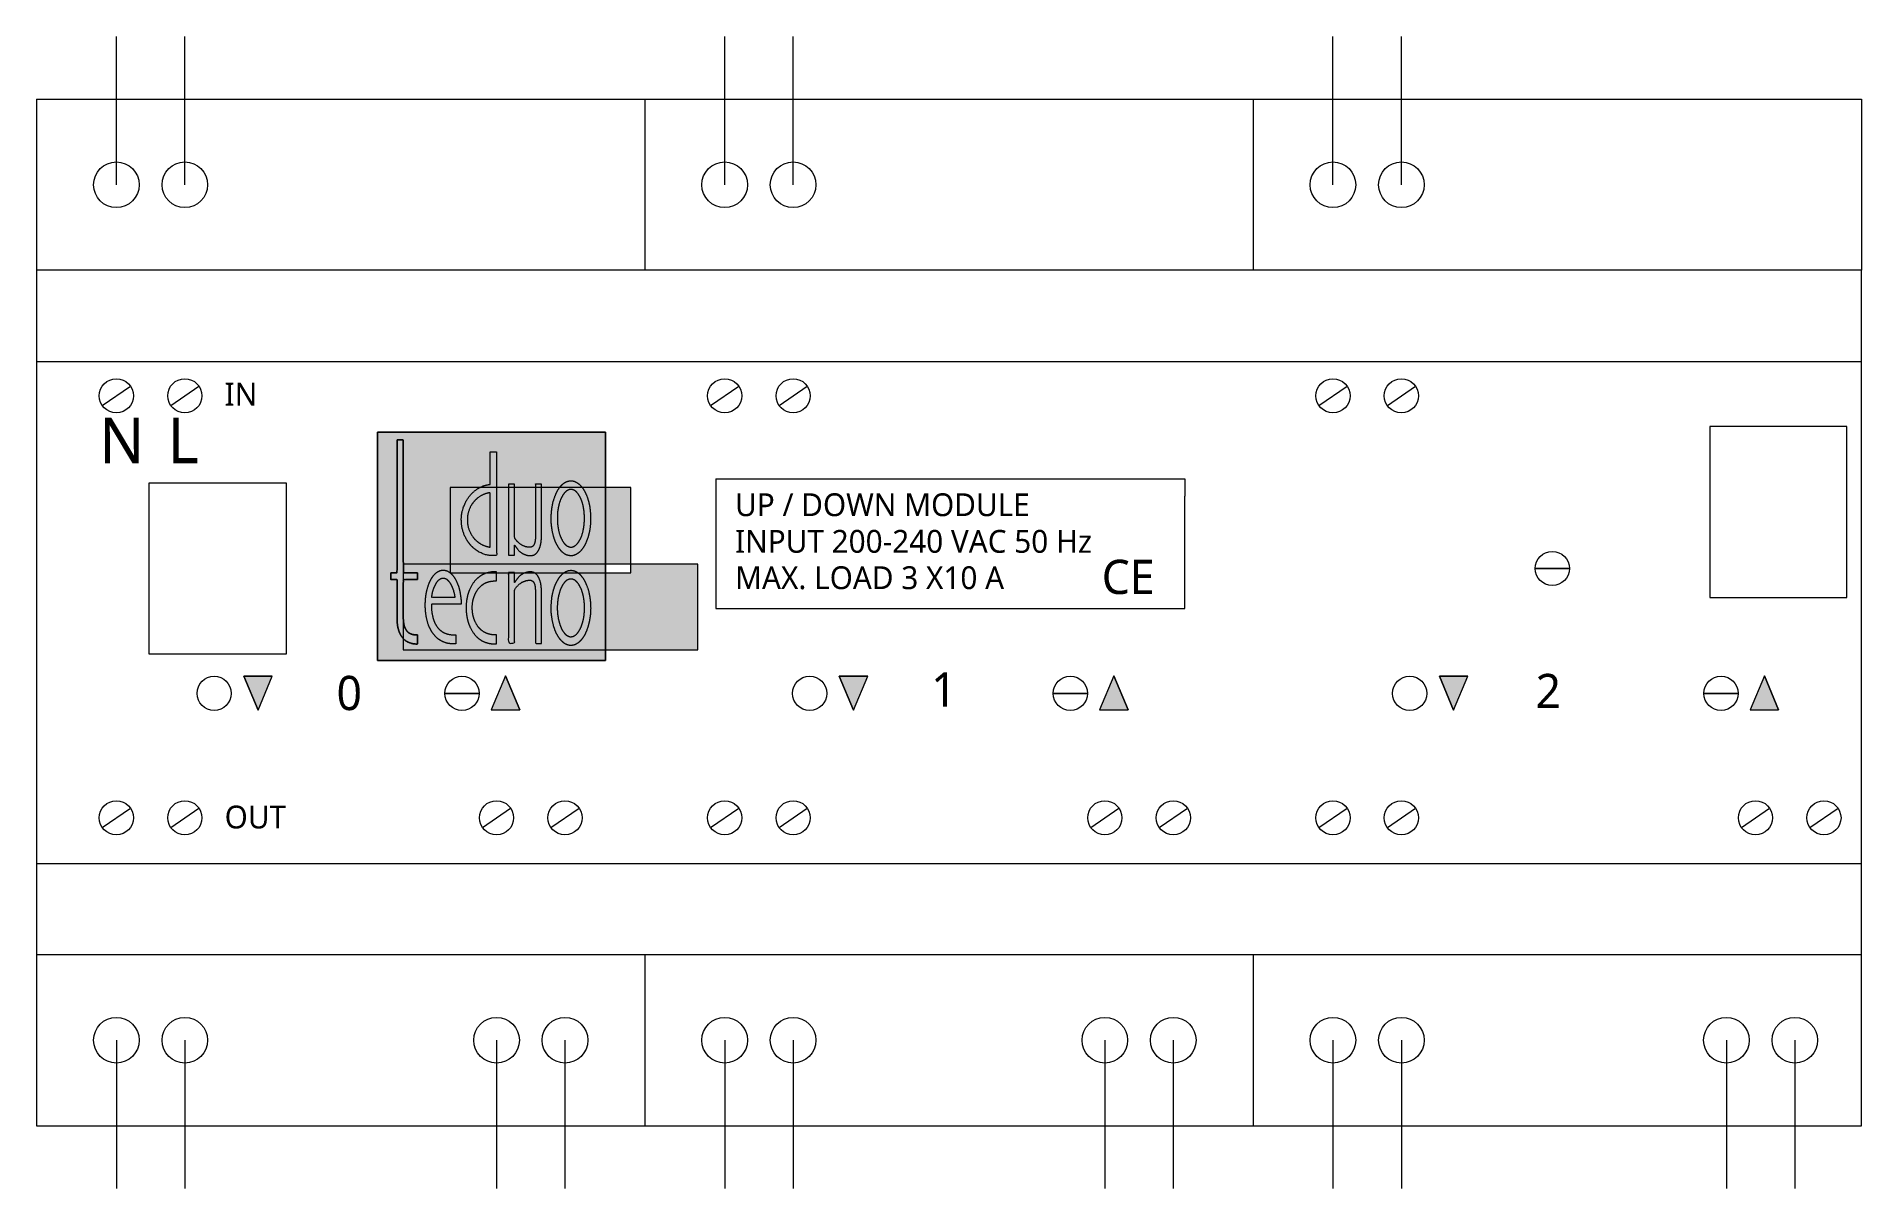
# Model space of a CAD drawing. Header units: millimetres. Extents: x 22 to 182, y -63 to 38.
import ezdxf

# ---------------------------------------------------------------- set-up
doc = ezdxf.new("R2010")
doc.units = ezdxf.units.MM
doc.header["$LTSCALE"] = 20
doc.layers.add('Ontwerplaag-1', color=7, linetype='Continuous')
doc.styles.add('@Malgun Gothic', font='malgun.ttf')

msp = doc.modelspace()

# ---------------------------------------------------------------- texts
at = {"layer": 'Ontwerplaag-1', "color": 7, "transparency": 33554687, "attachment_point": 7, "style": '@Malgun Gothic'}
for s, insert, char_height, line_spacing_factor in [('IN', (38.34, 5.64), 2, 1.004011), ('N', (27.35, 0.59), 4, 0.502009), ('L', (33.35, 0.59), 4, 0.502009), ('UP / DOWN MODULE', (83.09, -4.08), 2, 1.004011), ('INPUT 200-240 VAC 50 Hz', (83.09, -7.29), 2, 1.004011), ('CE', (115.23, -10.92), 3, 0.669344), ('MAX. LOAD 3 X10 A', (83.09, -10.49), 2, 1.004011), ('0', (48.15, -21.1), 3, 0.669344), ('1', (100.28, -20.75), 3, 0.669344), ('2', (153.27, -20.88), 3, 0.669344), ('OUT', (38.34, -31.46), 2, 1.004011)]:
    msp.add_mtext(s, dxfattribs=dict(at, insert=insert, char_height=char_height, line_spacing_factor=line_spacing_factor))

# ---------------------------------------------------------------- hatches: boundary and pattern name
at = {"layer": 'Ontwerplaag-1', "linetype": 'Continuous', "lineweight": 5, "transparency": 33554687}
h = msp.add_hatch(color=256, dxfattribs=at)
h.set_gradient(color1=(255, 0, 0), color2=(255, 0, 0))
h.paths.add_polyline_path([(71.73, -15.76), (53.99, -15.76), (53.99, -8.26), (58.11, -8.26), (58.11, -9.03), (71.73, -9.03), (71.73, -15.76), (79.82, -15.76), (79.82, -8.26), (73.94, -8.26), (73.94, -1.53), (71.73, -1.53), (71.73, 3.3), (51.73, 3.3), (51.73, -16.7), (71.73, -16.7)])
h.paths.add_polyline_path([(71.73, -9.03), (71.73, -8.26), (58.11, -8.26), (58.11, -1.53), (71.73, -1.53), (71.73, -8.26), (73.94, -8.26), (73.94, -9.03)])
at = {"layer": 'Ontwerplaag-1', "linetype": 'Continuous', "lineweight": 0, "true_color": 0xcccccb, "transparency": 33554687}
for points in [[(54, 2.62), (54, 2.26), (54, 0.9), (54, -0.47), (54, -1.83), (54, -3.2), (54, -4.56), (54, -5.93), (54.01, -7.29), (54.01, -8.66), (54.01, -9.02), (54.05, -9.02), (54.19, -9.02), (54.34, -9.02), (54.48, -9.02), (54.63, -9.02), (54.78, -9.02), (54.93, -9.02), (55.07, -9.02), (55.22, -9.02), (55.26, -9.02), (55.26, -9.62), (55.22, -9.62), (55.07, -9.62), (54.93, -9.62), (54.78, -9.62), (54.63, -9.62), (54.48, -9.62), (54.34, -9.62), (54.19, -9.62), (54.05, -9.62), (54.01, -9.62), (54.01, -9.72), (54.01, -10.12), (54, -10.51), (54, -10.91), (54, -11.3), (54, -11.7), (54, -12.09), (54, -12.49), (54, -12.88), (54, -12.99), (54, -13.02), (54.01, -13.15), (54.02, -13.28), (54.03, -13.41), (54.06, -13.53), (54.09, -13.66), (54.14, -13.78), (54.19, -13.9), (54.24, -14.01), (54.26, -14.04), (54.28, -14.06), (54.32, -14.12), (54.38, -14.18), (54.43, -14.23), (54.49, -14.28), (54.56, -14.32), (54.63, -14.36), (54.7, -14.39), (54.77, -14.41), (54.79, -14.42), (54.81, -14.42), (54.86, -14.43), (54.91, -14.44), (54.96, -14.45), (55.02, -14.45), (55.07, -14.46), (55.12, -14.46), (55.18, -14.46), (55.23, -14.45), (55.25, -14.45), (55.25, -14.48), (55.25, -14.57), (55.25, -14.67), (55.24, -14.76), (55.24, -14.86), (55.24, -14.95), (55.24, -15.05), (55.24, -15.14), (55.24, -15.24), (55.24, -15.27), (55.21, -15.27), (55.06, -15.26), (54.92, -15.24), (54.78, -15.22), (54.65, -15.18), (54.52, -15.13), (54.4, -15.08), (54.28, -15.01), (54.16, -14.93), (54.13, -14.91), (54.1, -14.89), (54.01, -14.79), (53.92, -14.69), (53.85, -14.59), (53.78, -14.48), (53.72, -14.36), (53.66, -14.24), (53.62, -14.12), (53.58, -14), (53.57, -13.96), (53.56, -13.93), (53.53, -13.79), (53.51, -13.66), (53.49, -13.52), (53.48, -13.38), (53.47, -13.24), (53.46, -13.11), (53.46, -12.97), (53.46, -12.83), (53.46, -12.79), (53.46, -12.7), (53.46, -12.32), (53.46, -11.95), (53.46, -11.58), (53.46, -11.21), (53.46, -10.83), (53.46, -10.46), (53.46, -10.09), (53.46, -9.72), (53.46, -9.62), (52.92, -9.62), (52.92, -9.02), (52.94, -9.02), (53, -9.02), (53.07, -9.02), (53.13, -9.02), (53.19, -9.02), (53.26, -9.02), (53.32, -9.02), (53.38, -9.02), (53.45, -9.02), (53.46, -9.02), (53.46, -8.71), (53.46, -7.54), (53.46, -6.38), (53.46, -5.21), (53.46, -4.04), (53.46, -2.88), (53.46, -1.71), (53.46, -0.54), (53.46, 0.62), (53.46, 0.93), (53.46, 0.99), (53.46, 1.16), (53.46, 1.32), (53.46, 1.47), (53.46, 1.6), (53.46, 1.73), (53.46, 1.85), (53.46, 1.95), (53.46, 2.05), (53.46, 2.14), (53.46, 2.22), (53.46, 2.29), (53.46, 2.36), (53.46, 2.41), (53.46, 2.46), (53.46, 2.51), (53.46, 2.54), (53.46, 2.57), (53.46, 2.6), (53.46, 2.62), (53.46, 2.63), (53.46, 2.64), (53.46, 2.65), (53.46, 2.65), (53.46, 2.65), (53.46, 2.64), (53.46, 2.64), (53.46, 2.64), (53.46, 2.63), (53.46, 2.63), (53.46, 2.63), (53.47, 2.63), (53.47, 2.63), (53.47, 2.63), (53.47, 2.63), (53.48, 2.63), (53.48, 2.63), (53.47, 2.63), (53.47, 2.63), (53.47, 2.63), (53.47, 2.63), (53.47, 2.63), (53.47, 2.63), (53.48, 2.63), (53.49, 2.63), (53.51, 2.63), (53.53, 2.63), (53.55, 2.63), (53.58, 2.63), (53.61, 2.63), (53.64, 2.63), (53.68, 2.63), (53.71, 2.63), (53.73, 2.63), (53.76, 2.63), (53.79, 2.63), (53.82, 2.63), (53.84, 2.63), (53.87, 2.63), (53.89, 2.63), (53.91, 2.63), (53.93, 2.63), (53.94, 2.63), (53.96, 2.63), (53.97, 2.63), (53.98, 2.63), (53.98, 2.63), (53.99, 2.63), (53.99, 2.63), (54, 2.63), (54, 2.63), (54, 2.63), (54, 2.63), (53.99, 2.63), (53.99, 2.63), (53.99, 2.63), (53.99, 2.63), (53.99, 2.63), (54, 2.63), (54, 2.63)], [(61.63, 1.6), (61.63, 1.52), (61.63, 1.18), (61.63, 0.84), (61.63, 0.5), (61.63, 0.16), (61.63, -0.18), (61.63, -0.52), (61.63, -0.86), (61.63, -1.2), (61.63, -1.27), (61.6, -1.27), (61.44, -1.3), (61.28, -1.33), (61.12, -1.38), (60.97, -1.43), (60.83, -1.49), (60.68, -1.56), (60.54, -1.64), (60.41, -1.73), (60.38, -1.75), (60.34, -1.78), (60.27, -1.83), (60.2, -1.89), (60.13, -1.96), (60.06, -2.02), (59.99, -2.09), (59.92, -2.17), (59.85, -2.25), (59.78, -2.33), (59.7, -2.42), (59.64, -2.52), (59.57, -2.62), (59.51, -2.74), (59.44, -2.86), (59.38, -2.99), (59.33, -3.13), (59.27, -3.27), (59.26, -3.32), (59.24, -3.39), (59.18, -3.63), (59.13, -3.86), (59.1, -4.08), (59.08, -4.28), (59.08, -4.48), (59.09, -4.67), (59.11, -4.86), (59.15, -5.03), (59.19, -5.19), (59.24, -5.35), (59.29, -5.5), (59.34, -5.65), (59.4, -5.78), (59.46, -5.92), (59.52, -6.04), (59.59, -6.16), (59.63, -6.22), (59.65, -6.27), (59.75, -6.4), (59.84, -6.52), (59.94, -6.63), (60.04, -6.74), (60.13, -6.83), (60.23, -6.92), (60.33, -6.99), (60.43, -7.06), (60.52, -7.12), (60.62, -7.17), (60.72, -7.22), (60.81, -7.27), (60.9, -7.31), (60.99, -7.35), (61.08, -7.38), (61.17, -7.41), (61.22, -7.43), (61.24, -7.43), (61.35, -7.46), (61.47, -7.48), (61.58, -7.49), (61.69, -7.5), (61.8, -7.51), (61.92, -7.51), (62.03, -7.51), (62.15, -7.5), (62.17, -7.5), (62.17, -7.27), (62.17, -6.19), (62.17, -5.11), (62.17, -4.03), (62.17, -2.96), (62.17, -1.88), (62.17, -0.8), (62.17, 0.28), (62.17, 1.36), (62.17, 1.59), (62.16, 1.59), (62.1, 1.59), (62.03, 1.59), (61.97, 1.6), (61.9, 1.6), (61.84, 1.6), (61.77, 1.6), (61.71, 1.6), (61.65, 1.6)], [(63.23, -1.24), (63.76, -1.24), (63.76, -1.34), (63.76, -1.9), (63.76, -2.46), (63.76, -3.01), (63.76, -3.57), (63.76, -4.13), (63.76, -4.68), (63.76, -5.24), (63.76, -5.79), (63.76, -5.9), (63.76, -5.91), (63.76, -5.92), (63.76, -5.93), (63.77, -5.94), (63.77, -5.95), (63.77, -5.96), (63.78, -5.97), (63.78, -5.98), (63.79, -5.99), (63.79, -6), (63.8, -6.01), (63.81, -6.03), (63.82, -6.04), (63.83, -6.05), (63.84, -6.07), (63.85, -6.08), (63.86, -6.1), (63.86, -6.1), (63.88, -6.13), (63.91, -6.17), (63.95, -6.21), (63.99, -6.25), (64.03, -6.3), (64.08, -6.34), (64.12, -6.39), (64.18, -6.43), (64.23, -6.48), (64.29, -6.53), (64.36, -6.58), (64.43, -6.62), (64.51, -6.65), (64.59, -6.69), (64.69, -6.72), (64.79, -6.74), (64.9, -6.77), (64.93, -6.77), (64.93, -6.77), (64.95, -6.77), (64.97, -6.77), (64.98, -6.78), (65, -6.78), (65.02, -6.78), (65.04, -6.78), (65.06, -6.78), (65.09, -6.79), (65.11, -6.79), (65.13, -6.79), (65.16, -6.78), (65.18, -6.78), (65.21, -6.77), (65.24, -6.76), (65.27, -6.75), (65.3, -6.73), (65.3, -6.73), (65.31, -6.72), (65.35, -6.69), (65.39, -6.65), (65.42, -6.61), (65.45, -6.57), (65.47, -6.53), (65.49, -6.48), (65.51, -6.43), (65.52, -6.38), (65.53, -6.37), (65.53, -6.35), (65.54, -6.32), (65.55, -6.28), (65.55, -6.23), (65.56, -6.19), (65.57, -6.14), (65.57, -6.1), (65.57, -6.04), (65.58, -5.99), (65.58, -5.94), (65.58, -5.88), (65.58, -5.82), (65.59, -5.75), (65.59, -5.68), (65.59, -5.61), (65.59, -5.53), (65.58, -5.45), (65.58, -5.43), (65.58, -5.34), (65.58, -4.84), (65.58, -4.34), (65.58, -3.84), (65.58, -3.33), (65.58, -2.83), (65.58, -2.33), (65.59, -1.83), (65.59, -1.33), (65.59, -1.24), (65.6, -1.24), (65.66, -1.24), (65.73, -1.24), (65.79, -1.24), (65.85, -1.24), (65.92, -1.24), (65.98, -1.24), (66.04, -1.24), (66.11, -1.24), (66.12, -1.24), (66.12, -1.34), (66.12, -1.86), (66.12, -2.38), (66.12, -2.9), (66.12, -3.42), (66.12, -3.94), (66.12, -4.46), (66.12, -4.98), (66.12, -5.5), (66.12, -5.6), (66.12, -5.63), (66.12, -5.78), (66.12, -5.93), (66.11, -6.08), (66.09, -6.23), (66.07, -6.37), (66.04, -6.52), (66.01, -6.66), (65.97, -6.81), (65.96, -6.84), (65.95, -6.85), (65.94, -6.88), (65.93, -6.91), (65.91, -6.94), (65.9, -6.98), (65.88, -7.01), (65.87, -7.05), (65.85, -7.08), (65.83, -7.12), (65.8, -7.16), (65.78, -7.2), (65.74, -7.24), (65.71, -7.28), (65.67, -7.31), (65.62, -7.35), (65.57, -7.39), (65.51, -7.42), (65.5, -7.43), (65.48, -7.44), (65.45, -7.45), (65.41, -7.46), (65.38, -7.47), (65.34, -7.48), (65.3, -7.49), (65.26, -7.5), (65.21, -7.51), (65.17, -7.51), (65.12, -7.51), (65.07, -7.51), (65.01, -7.51), (64.96, -7.5), (64.9, -7.49), (64.83, -7.48), (64.77, -7.46), (64.7, -7.44), (64.69, -7.43), (64.66, -7.42), (64.61, -7.4), (64.56, -7.38), (64.51, -7.35), (64.45, -7.32), (64.4, -7.28), (64.34, -7.25), (64.29, -7.21), (64.23, -7.16), (64.17, -7.12), (64.11, -7.06), (64.06, -7), (64, -6.93), (63.94, -6.86), (63.89, -6.78), (63.83, -6.69), (63.78, -6.6), (63.76, -6.58), (63.76, -6.6), (63.76, -6.7), (63.76, -6.81), (63.76, -6.91), (63.76, -7.02), (63.76, -7.12), (63.76, -7.23), (63.76, -7.33), (63.76, -7.44), (63.76, -7.46), (63.75, -7.46), (63.69, -7.46), (63.62, -7.46), (63.56, -7.46), (63.49, -7.46), (63.43, -7.46), (63.37, -7.46), (63.3, -7.46), (63.24, -7.46), (63.22, -7.46), (63.22, -7.32), (63.22, -6.73), (63.22, -6.19), (63.23, -5.68), (63.23, -5.2), (63.23, -4.76), (63.23, -4.35), (63.23, -3.98), (63.23, -3.64), (63.23, -3.34), (63.23, -3.07), (63.23, -2.82), (63.23, -2.62), (63.23, -2.44), (63.23, -2.29), (63.23, -2.18), (63.23, -2.09), (63.23, -2.02), (63.23, -1.95), (63.23, -1.88), (63.23, -1.8), (63.23, -1.72), (63.23, -1.64), (63.23, -1.56), (63.23, -1.48), (63.23, -1.4), (63.23, -1.33), (63.23, -1.28), (63.23, -1.24), (63.23, -1.21), (63.23, -1.19), (63.23, -1.19), (63.23, -1.19), (63.23, -1.21), (63.23, -1.22), (63.23, -1.23), (63.23, -1.24), (63.23, -1.24), (63.23, -1.24), (63.23, -1.24), (63.23, -1.24), (63.23, -1.24), (63.23, -1.24), (63.23, -1.24), (63.23, -1.24), (63.23, -1.24), (63.23, -1.24), (63.23, -1.24), (63.23, -1.24), (63.23, -1.24), (63.23, -1.24), (63.23, -1.24), (63.23, -1.24), (63.23, -1.24), (63.23, -1.24), (63.23, -1.24)], [(70.32, -3.07), (70.31, -3.04), (70.28, -2.88), (70.23, -2.72), (70.19, -2.57), (70.14, -2.41), (70.08, -2.26), (70.01, -2.11), (69.94, -1.96), (69.87, -1.82), (69.85, -1.79), (69.84, -1.77), (69.82, -1.74), (69.8, -1.7), (69.77, -1.66), (69.74, -1.62), (69.71, -1.58), (69.68, -1.54), (69.65, -1.49), (69.62, -1.45), (69.58, -1.4), (69.54, -1.35), (69.49, -1.31), (69.44, -1.26), (69.38, -1.21), (69.31, -1.17), (69.25, -1.12), (69.17, -1.08), (69.15, -1.07), (69.14, -1.06), (69.07, -1.03), (69, -1), (68.93, -0.98), (68.85, -0.97), (68.78, -0.96), (68.7, -0.95), (68.63, -0.96), (68.55, -0.96), (68.54, -0.97), (68.52, -0.97), (68.43, -0.99), (68.35, -1.02), (68.26, -1.06), (68.19, -1.1), (68.11, -1.15), (68.04, -1.2), (67.97, -1.26), (67.9, -1.32), (67.89, -1.33), (67.88, -1.35), (67.8, -1.44), (67.72, -1.53), (67.65, -1.63), (67.59, -1.73), (67.52, -1.83), (67.47, -1.93), (67.41, -2.04), (67.37, -2.15), (67.36, -2.17), (67.33, -2.22), (67.3, -2.32), (67.26, -2.42), (67.23, -2.53), (67.19, -2.65), (67.16, -2.77), (67.12, -2.9), (67.09, -3.03), (67.06, -3.17), (67.03, -3.32), (67.01, -3.48), (66.99, -3.64), (66.98, -3.82), (66.97, -4), (66.97, -4.2), (66.97, -4.4), (66.98, -4.61), (66.98, -4.67), (66.98, -4.71), (67, -4.9), (67.03, -5.08), (67.06, -5.27), (67.09, -5.45), (67.14, -5.64), (67.18, -5.82), (67.24, -6), (67.3, -6.18), (67.31, -6.22), (67.32, -6.24), (67.37, -6.35), (67.43, -6.47), (67.48, -6.58), (67.55, -6.69), (67.61, -6.79), (67.68, -6.9), (67.76, -7), (67.84, -7.1), (67.86, -7.11), (67.87, -7.13), (67.94, -7.2), (68.01, -7.26), (68.08, -7.31), (68.16, -7.36), (68.24, -7.41), (68.33, -7.45), (68.42, -7.48), (68.51, -7.51), (68.53, -7.51), (68.54, -7.52), (68.57, -7.52), (68.61, -7.53), (68.64, -7.53), (68.68, -7.53), (68.71, -7.53), (68.75, -7.53), (68.79, -7.53), (68.83, -7.52), (68.88, -7.52), (68.92, -7.51), (68.97, -7.49), (69.02, -7.48), (69.07, -7.46), (69.12, -7.43), (69.17, -7.4), (69.23, -7.37), (69.24, -7.36), (69.26, -7.35), (69.34, -7.29), (69.43, -7.22), (69.5, -7.15), (69.58, -7.07), (69.65, -6.99), (69.71, -6.91), (69.77, -6.82), (69.83, -6.73), (69.84, -6.71), (69.85, -6.69), (69.93, -6.55), (70, -6.41), (70.06, -6.27), (70.12, -6.12), (70.17, -5.97), (70.22, -5.83), (70.26, -5.68), (70.29, -5.52), (70.3, -5.49), (70.31, -5.44), (70.36, -5.15), (70.39, -4.86), (70.42, -4.57), (70.43, -4.29), (70.42, -4), (70.4, -3.71), (70.37, -3.42), (70.33, -3.13)], [(57.34, -14.13), (57.32, -14.12), (57.28, -14.09), (57.24, -14.05), (57.2, -14.02), (57.16, -13.98), (57.12, -13.94), (57.08, -13.89), (57.04, -13.85), (57, -13.8), (56.96, -13.75), (56.91, -13.69), (56.87, -13.62), (56.84, -13.55), (56.8, -13.48), (56.76, -13.4), (56.72, -13.32), (56.69, -13.23), (56.68, -13.2), (56.67, -13.17), (56.62, -13.01), (56.58, -12.84), (56.54, -12.67), (56.51, -12.5), (56.49, -12.33), (56.48, -12.16), (56.47, -11.99), (56.47, -11.81), (56.47, -11.78), (56.53, -11.78), (56.84, -11.78), (57.15, -11.78), (57.46, -11.78), (57.77, -11.78), (58.08, -11.78), (58.4, -11.78), (58.71, -11.78), (59.02, -11.78), (59.08, -11.78), (59.08, -11.75), (59.07, -11.56), (59.06, -11.37), (59.04, -11.19), (59.02, -11), (58.99, -10.82), (58.95, -10.63), (58.91, -10.45), (58.86, -10.27), (58.85, -10.23), (58.84, -10.21), (58.82, -10.16), (58.8, -10.11), (58.78, -10.05), (58.76, -10), (58.74, -9.94), (58.71, -9.88), (58.69, -9.81), (58.66, -9.75), (58.63, -9.68), (58.59, -9.61), (58.55, -9.54), (58.5, -9.46), (58.45, -9.39), (58.39, -9.31), (58.32, -9.23), (58.25, -9.15), (58.23, -9.13), (58.22, -9.12), (58.2, -9.09), (58.17, -9.07), (58.15, -9.05), (58.12, -9.02), (58.09, -9), (58.05, -8.97), (58.02, -8.95), (57.98, -8.92), (57.94, -8.9), (57.9, -8.87), (57.85, -8.85), (57.8, -8.83), (57.75, -8.82), (57.69, -8.81), (57.63, -8.8), (57.56, -8.79), (57.54, -8.79), (57.53, -8.79), (57.5, -8.79), (57.47, -8.79), (57.43, -8.79), (57.4, -8.79), (57.37, -8.8), (57.33, -8.81), (57.29, -8.82), (57.26, -8.82), (57.22, -8.84), (57.17, -8.85), (57.13, -8.87), (57.09, -8.89), (57.05, -8.92), (57, -8.94), (56.95, -8.98), (56.91, -9.01), (56.89, -9.02), (56.88, -9.03), (56.81, -9.1), (56.74, -9.17), (56.68, -9.24), (56.62, -9.32), (56.56, -9.4), (56.5, -9.48), (56.45, -9.56), (56.41, -9.65), (56.4, -9.66), (56.39, -9.69), (56.32, -9.83), (56.26, -9.97), (56.21, -10.11), (56.16, -10.26), (56.11, -10.41), (56.07, -10.55), (56.04, -10.7), (56.01, -10.85), (56.01, -10.88), (56, -10.91), (55.98, -11.09), (55.96, -11.26), (55.94, -11.43), (55.93, -11.6), (55.93, -11.78), (55.93, -11.95), (55.93, -12.12), (55.94, -12.3), (55.95, -12.33), (55.95, -12.38), (55.96, -12.45), (55.97, -12.54), (55.98, -12.62), (55.99, -12.71), (56.01, -12.81), (56.02, -12.91), (56.04, -13.01), (56.06, -13.12), (56.09, -13.23), (56.12, -13.35), (56.16, -13.47), (56.21, -13.59), (56.26, -13.72), (56.33, -13.86), (56.4, -14), (56.48, -14.14), (56.5, -14.18), (56.51, -14.2), (56.6, -14.32), (56.69, -14.44), (56.78, -14.55), (56.88, -14.65), (56.99, -14.75), (57.11, -14.84), (57.23, -14.93), (57.36, -15.01), (57.39, -15.02), (57.41, -15.03), (57.55, -15.09), (57.69, -15.14), (57.83, -15.18), (57.98, -15.21), (58.13, -15.23), (58.27, -15.25), (58.42, -15.26), (58.58, -15.25), (58.61, -15.25), (58.61, -15.23), (58.61, -15.14), (58.61, -15.04), (58.61, -14.95), (58.61, -14.85), (58.61, -14.76), (58.61, -14.66), (58.61, -14.57), (58.61, -14.47), (58.61, -14.45), (58.58, -14.46), (58.52, -14.46), (58.46, -14.46), (58.4, -14.46), (58.34, -14.45), (58.27, -14.45), (58.2, -14.45), (58.13, -14.44), (58.05, -14.43), (57.98, -14.42), (57.89, -14.4), (57.81, -14.38), (57.73, -14.35), (57.64, -14.31), (57.55, -14.26), (57.46, -14.21), (57.36, -14.15)], [(60.72, -9.33), (60.75, -9.31), (60.8, -9.28), (60.86, -9.25), (60.92, -9.21), (60.98, -9.18), (61.05, -9.15), (61.13, -9.11), (61.2, -9.08), (61.28, -9.05), (61.37, -9.02), (61.46, -8.99), (61.56, -8.97), (61.66, -8.96), (61.77, -8.95), (61.89, -8.94), (62.01, -8.94), (62.14, -8.94), (62.18, -8.94), (62.18, -8.96), (62.18, -9.06), (62.18, -9.15), (62.18, -9.25), (62.18, -9.34), (62.18, -9.44), (62.18, -9.53), (62.18, -9.63), (62.18, -9.72), (62.18, -9.74), (62.15, -9.74), (62.03, -9.73), (61.91, -9.74), (61.79, -9.75), (61.67, -9.77), (61.55, -9.79), (61.43, -9.83), (61.32, -9.87), (61.2, -9.91), (61.18, -9.92), (61.16, -9.94), (61.11, -9.96), (61.06, -9.99), (61.01, -10.03), (60.96, -10.06), (60.91, -10.1), (60.86, -10.14), (60.8, -10.19), (60.75, -10.23), (60.69, -10.29), (60.64, -10.34), (60.58, -10.41), (60.53, -10.48), (60.48, -10.56), (60.43, -10.64), (60.38, -10.73), (60.33, -10.82), (60.32, -10.85), (60.3, -10.89), (60.27, -10.97), (60.24, -11.05), (60.21, -11.13), (60.18, -11.23), (60.15, -11.32), (60.13, -11.42), (60.1, -11.53), (60.08, -11.64), (60.06, -11.75), (60.04, -11.88), (60.04, -12.01), (60.04, -12.14), (60.05, -12.29), (60.07, -12.44), (60.09, -12.6), (60.12, -12.76), (60.13, -12.81), (60.14, -12.84), (60.15, -12.89), (60.17, -12.94), (60.18, -13), (60.2, -13.06), (60.23, -13.13), (60.25, -13.19), (60.28, -13.26), (60.3, -13.33), (60.33, -13.4), (60.37, -13.48), (60.42, -13.55), (60.47, -13.63), (60.53, -13.71), (60.59, -13.79), (60.66, -13.87), (60.74, -13.95), (60.76, -13.97), (60.78, -13.99), (60.87, -14.06), (60.96, -14.13), (61.06, -14.2), (61.16, -14.25), (61.26, -14.3), (61.37, -14.35), (61.48, -14.38), (61.6, -14.42), (61.62, -14.42), (61.63, -14.42), (61.7, -14.43), (61.76, -14.44), (61.83, -14.45), (61.9, -14.45), (61.96, -14.46), (62.03, -14.46), (62.1, -14.46), (62.17, -14.45), (62.18, -14.45), (62.18, -15.25), (62.15, -15.25), (62.09, -15.25), (62.04, -15.25), (61.97, -15.25), (61.91, -15.25), (61.84, -15.25), (61.78, -15.24), (61.7, -15.24), (61.63, -15.23), (61.55, -15.22), (61.47, -15.2), (61.38, -15.18), (61.3, -15.15), (61.21, -15.12), (61.11, -15.08), (61.02, -15.03), (60.92, -14.98), (60.89, -14.97), (60.85, -14.95), (60.72, -14.86), (60.6, -14.76), (60.48, -14.67), (60.38, -14.58), (60.29, -14.48), (60.21, -14.39), (60.14, -14.3), (60.08, -14.2), (60.02, -14.11), (59.98, -14.02), (59.93, -13.93), (59.89, -13.84), (59.85, -13.76), (59.81, -13.69), (59.78, -13.61), (59.75, -13.54), (59.74, -13.5), (59.72, -13.44), (59.69, -13.34), (59.66, -13.24), (59.63, -13.12), (59.61, -13.01), (59.58, -12.88), (59.56, -12.75), (59.54, -12.61), (59.52, -12.47), (59.5, -12.32), (59.49, -12.16), (59.49, -12), (59.51, -11.82), (59.53, -11.64), (59.55, -11.44), (59.59, -11.24), (59.64, -11.03), (59.65, -10.98), (59.66, -10.93), (59.69, -10.84), (59.72, -10.74), (59.76, -10.65), (59.79, -10.56), (59.83, -10.47), (59.87, -10.39), (59.91, -10.3), (59.95, -10.22), (59.99, -10.14), (60.03, -10.07), (60.08, -10), (60.12, -9.94), (60.16, -9.88), (60.2, -9.83), (60.24, -9.78), (60.28, -9.73), (60.32, -9.69), (60.35, -9.66), (60.39, -9.62), (60.41, -9.59), (60.44, -9.57), (60.46, -9.54), (60.49, -9.52), (60.5, -9.51), (60.52, -9.49), (60.54, -9.48), (60.56, -9.46), (60.57, -9.45), (60.59, -9.43), (60.61, -9.41), (60.64, -9.4), (60.66, -9.38), (60.68, -9.37), (60.7, -9.35), (60.71, -9.34), (60.72, -9.33), (60.73, -9.33), (60.73, -9.33), (60.73, -9.32), (60.73, -9.33), (60.73, -9.33), (60.73, -9.33), (60.72, -9.33), (60.72, -9.33), (60.72, -9.33), (60.72, -9.33), (60.72, -9.33), (60.72, -9.33), (60.72, -9.33), (60.72, -9.33), (60.72, -9.33), (60.72, -9.33), (60.72, -9.33), (60.72, -9.33), (60.72, -9.33)], [(64.49, -9.11), (64.51, -9.1), (64.54, -9.08), (64.57, -9.07), (64.61, -9.05), (64.65, -9.03), (64.69, -9.02), (64.73, -9), (64.78, -8.99), (64.82, -8.97), (64.87, -8.96), (64.93, -8.95), (64.98, -8.94), (65.04, -8.94), (65.11, -8.94), (65.17, -8.94), (65.24, -8.95), (65.32, -8.96), (65.34, -8.96), (65.35, -8.97), (65.38, -8.98), (65.42, -8.99), (65.45, -9), (65.48, -9.02), (65.52, -9.04), (65.55, -9.06), (65.59, -9.08), (65.62, -9.11), (65.66, -9.13), (65.69, -9.17), (65.73, -9.2), (65.76, -9.24), (65.79, -9.29), (65.82, -9.34), (65.86, -9.39), (65.89, -9.45), (65.89, -9.46), (65.9, -9.49), (65.92, -9.53), (65.94, -9.58), (65.96, -9.63), (65.98, -9.69), (66, -9.75), (66.01, -9.81), (66.03, -9.87), (66.05, -9.94), (66.06, -10.01), (66.08, -10.08), (66.09, -10.16), (66.1, -10.25), (66.11, -10.34), (66.11, -10.43), (66.12, -10.53), (66.12, -10.63), (66.12, -10.66), (66.12, -10.76), (66.12, -11.31), (66.12, -11.85), (66.12, -12.39), (66.12, -12.94), (66.12, -13.48), (66.12, -14.02), (66.12, -14.57), (66.12, -15.11), (66.12, -15.21), (66.11, -15.21), (66.04, -15.21), (65.98, -15.21), (65.92, -15.21), (65.85, -15.21), (65.79, -15.22), (65.73, -15.22), (65.66, -15.22), (65.6, -15.22), (65.59, -15.22), (65.59, -15.11), (65.59, -14.55), (65.58, -13.99), (65.58, -13.43), (65.58, -12.86), (65.58, -12.3), (65.58, -11.74), (65.58, -11.18), (65.58, -10.62), (65.58, -10.51), (65.58, -10.5), (65.58, -10.42), (65.58, -10.35), (65.57, -10.27), (65.55, -10.2), (65.54, -10.13), (65.52, -10.06), (65.49, -9.99), (65.47, -9.92), (65.46, -9.9), (65.46, -9.9), (65.45, -9.88), (65.44, -9.87), (65.43, -9.85), (65.42, -9.84), (65.41, -9.82), (65.4, -9.8), (65.38, -9.79), (65.37, -9.77), (65.35, -9.75), (65.33, -9.74), (65.31, -9.72), (65.29, -9.71), (65.26, -9.7), (65.23, -9.69), (65.2, -9.68), (65.17, -9.68), (65.16, -9.67), (65.15, -9.67), (65.07, -9.67), (65, -9.68), (64.93, -9.68), (64.86, -9.69), (64.79, -9.71), (64.72, -9.72), (64.65, -9.75), (64.59, -9.77), (64.57, -9.78), (64.55, -9.78), (64.45, -9.84), (64.35, -9.9), (64.25, -9.97), (64.16, -10.04), (64.07, -10.11), (63.99, -10.2), (63.91, -10.28), (63.84, -10.38), (63.83, -10.4), (63.83, -10.4), (63.81, -10.42), (63.8, -10.43), (63.79, -10.45), (63.78, -10.47), (63.77, -10.49), (63.77, -10.51), (63.76, -10.53), (63.76, -10.55), (63.76, -10.55), (63.76, -15.21), (63.22, -15.21), (63.22, -9), (63.24, -9), (63.3, -9), (63.37, -9), (63.43, -9), (63.49, -9), (63.56, -9), (63.62, -9), (63.69, -9), (63.75, -9), (63.76, -9), (63.76, -9.02), (63.76, -9.12), (63.76, -9.23), (63.76, -9.33), (63.76, -9.44), (63.76, -9.54), (63.76, -9.65), (63.76, -9.75), (63.76, -9.86), (63.76, -9.88), (63.77, -9.85), (63.8, -9.81), (63.83, -9.76), (63.86, -9.72), (63.89, -9.67), (63.92, -9.63), (63.96, -9.58), (63.99, -9.54), (64.02, -9.49), (64.06, -9.45), (64.09, -9.41), (64.13, -9.38), (64.16, -9.34), (64.19, -9.31), (64.22, -9.29), (64.25, -9.26), (64.28, -9.24), (64.31, -9.22), (64.34, -9.2), (64.36, -9.18), (64.38, -9.17), (64.41, -9.16), (64.42, -9.15), (64.44, -9.14), (64.45, -9.13), (64.47, -9.12), (64.48, -9.11), (64.48, -9.11), (64.49, -9.11), (64.49, -9.1), (64.5, -9.1), (64.5, -9.1), (64.5, -9.1), (64.49, -9.1), (64.49, -9.1), (64.49, -9.1), (64.49, -9.11), (64.49, -9.11), (64.49, -9.11), (64.49, -9.11), (64.49, -9.11), (64.49, -9.11), (64.49, -9.11), (64.49, -9.11), (64.49, -9.11), (64.49, -9.11), (64.49, -9.11), (64.49, -9.11)], [(70.37, -11.27), (70.37, -11.23), (70.34, -11.04), (70.3, -10.84), (70.25, -10.65), (70.2, -10.46), (70.14, -10.28), (70.06, -10.09), (69.99, -9.91), (69.9, -9.73), (69.88, -9.7), (69.87, -9.68), (69.85, -9.64), (69.83, -9.61), (69.8, -9.57), (69.78, -9.53), (69.75, -9.49), (69.72, -9.44), (69.69, -9.4), (69.66, -9.35), (69.62, -9.31), (69.58, -9.26), (69.54, -9.21), (69.49, -9.16), (69.43, -9.12), (69.37, -9.07), (69.31, -9.02), (69.24, -8.97), (69.22, -8.96), (69.2, -8.95), (69.18, -8.94), (69.15, -8.92), (69.12, -8.91), (69.08, -8.89), (69.05, -8.88), (69.01, -8.86), (68.97, -8.85), (68.93, -8.83), (68.89, -8.82), (68.84, -8.81), (68.8, -8.81), (68.74, -8.8), (68.69, -8.8), (68.63, -8.81), (68.57, -8.82), (68.51, -8.83), (68.49, -8.83), (68.47, -8.83), (68.44, -8.85), (68.4, -8.86), (68.37, -8.87), (68.33, -8.89), (68.29, -8.91), (68.25, -8.92), (68.21, -8.95), (68.16, -8.97), (68.12, -9), (68.07, -9.03), (68.03, -9.06), (67.98, -9.1), (67.94, -9.14), (67.89, -9.19), (67.84, -9.24), (67.8, -9.29), (67.78, -9.31), (67.77, -9.33), (67.69, -9.43), (67.61, -9.54), (67.55, -9.65), (67.48, -9.76), (67.42, -9.88), (67.37, -10), (67.32, -10.12), (67.27, -10.24), (67.26, -10.26), (67.24, -10.31), (67.22, -10.4), (67.19, -10.5), (67.16, -10.6), (67.14, -10.71), (67.11, -10.82), (67.08, -10.93), (67.06, -11.06), (67.04, -11.18), (67.01, -11.32), (67, -11.46), (66.98, -11.61), (66.97, -11.77), (66.97, -11.93), (66.97, -12.11), (66.97, -12.29), (66.98, -12.49), (66.98, -12.54), (66.99, -12.58), (67.01, -12.78), (67.03, -12.98), (67.07, -13.19), (67.11, -13.38), (67.16, -13.58), (67.22, -13.78), (67.28, -13.97), (67.35, -14.16), (67.37, -14.2), (67.38, -14.22), (67.43, -14.34), (67.49, -14.46), (67.56, -14.57), (67.63, -14.68), (67.71, -14.78), (67.79, -14.88), (67.87, -14.98), (67.97, -15.08), (67.99, -15.09), (68, -15.1), (68.02, -15.12), (68.05, -15.14), (68.08, -15.17), (68.11, -15.19), (68.14, -15.21), (68.18, -15.23), (68.21, -15.26), (68.25, -15.28), (68.29, -15.3), (68.34, -15.32), (68.39, -15.34), (68.44, -15.35), (68.5, -15.36), (68.55, -15.37), (68.62, -15.38), (68.69, -15.39), (68.7, -15.39), (68.72, -15.39), (68.75, -15.38), (68.79, -15.38), (68.82, -15.38), (68.86, -15.37), (68.9, -15.36), (68.94, -15.35), (68.98, -15.34), (69.02, -15.33), (69.07, -15.31), (69.11, -15.29), (69.16, -15.27), (69.21, -15.24), (69.25, -15.21), (69.3, -15.18), (69.35, -15.14), (69.4, -15.1), (69.42, -15.09), (69.43, -15.07), (69.51, -15), (69.58, -14.93), (69.64, -14.85), (69.71, -14.77), (69.77, -14.68), (69.82, -14.59), (69.88, -14.51), (69.93, -14.41), (69.93, -14.4), (69.95, -14.37), (70.01, -14.23), (70.07, -14.09), (70.13, -13.94), (70.18, -13.8), (70.22, -13.65), (70.26, -13.51), (70.3, -13.36), (70.33, -13.21), (70.33, -13.18), (70.34, -13.13), (70.37, -12.91), (70.4, -12.68), (70.42, -12.45), (70.43, -12.23), (70.43, -12), (70.42, -11.77), (70.4, -11.54), (70.38, -11.31)]]:
    msp.add_hatch(color=254, dxfattribs=at).paths.add_polyline_path(points)
at = {"layer": 'Ontwerplaag-1', "linetype": 'Continuous', "lineweight": 5, "transparency": 33554687}
h = msp.add_hatch(color=256, dxfattribs=at)
h.set_gradient(color1=(0, 0, 255), color2=(5, 5, 255))
h.paths.add_polyline_path([(156.24, -8.64), (153.24, -8.64)])
h = msp.add_hatch(color=256, dxfattribs=at)
h.set_gradient(color1=(255, 255, 255))
h.paths.add_polyline_path([(42.52, -18.09), (40.02, -18.09), (41.27, -21.06)])
h = msp.add_hatch(color=256, dxfattribs=at)
h.set_gradient(color1=(255, 255, 255))
h.paths.add_polyline_path([(62.96, -18.05), (61.71, -21.02), (64.21, -21.02)])
h = msp.add_hatch(color=256, dxfattribs=at)
h.set_gradient(color1=(255, 255, 255))
h.paths.add_polyline_path([(94.73, -18.09), (92.23, -18.09), (93.48, -21.06)])
h = msp.add_hatch(color=256, dxfattribs=at)
h.set_gradient(color1=(255, 255, 255))
h.paths.add_polyline_path([(116.29, -18.05), (115.04, -21.02), (117.54, -21.02)])
h = msp.add_hatch(color=256, dxfattribs=at)
h.set_gradient(color1=(255, 255, 255))
h.paths.add_polyline_path([(147.34, -18.09), (144.84, -18.09), (146.09, -21.06)])
h = msp.add_hatch(color=256, dxfattribs=at)
h.set_gradient(color1=(255, 255, 255))
h.paths.add_polyline_path([(173.33, -18.05), (172.08, -21.02), (174.58, -21.02)])
h = msp.add_hatch(color=256, dxfattribs=at)
h.set_gradient(color1=(255, 0, 0), color2=(255, 0, 0))
h.paths.add_polyline_path([(60.65, -19.59), (57.65, -19.59)])
h = msp.add_hatch(color=256, dxfattribs=at)
h.set_gradient(color1=(255, 0, 0), color2=(255, 0, 0))
h.paths.add_polyline_path([(113.99, -19.59), (110.99, -19.59)])
h = msp.add_hatch(color=256, dxfattribs=at)
h.set_gradient(color1=(255, 0, 0), color2=(255, 0, 0))
h.paths.add_polyline_path([(171.03, -19.59), (168.03, -19.59)])

# ---------------------------------------------------------------- linework, layer by layer
at = {"layer": 'Ontwerplaag-1', "color": 7, "linetype": 'Continuous', "lineweight": 5, "transparency": 33554687}
for p, q in [((28.85, 25), (28.85, 38)), ((34.85, 25), (34.85, 38)), ((82.18, 25), (82.18, 38)), ((88.18, 25), (88.18, 38)), ((135.51, 25), (135.51, 38)), ((141.51, 25), (141.51, 38)), ((21.85, 32.5), (181.85, 32.5)), ((21.85, 32.5), (21.85, -57.5)), ((21.85, 32.5), (181.85, 32.5)), ((21.85, 32.5), (21.85, -57.5)), ((75.18, 32.5), (75.18, 17.5)), ((128.51, 32.5), (128.51, 17.5)), ((181.85, 32.5), (181.85, 17.5)), ((181.85, 32.5), (181.85, 17.5)), ((181.85, 17.5), (21.85, 17.5)), ((21.85, 17.5), (21.85, 9.5)), ((181.85, 17.5), (21.85, 17.5)), ((21.85, 17.5), (21.85, 9.5)), ((181.85, -57.5), (181.85, 17.5)), ((181.85, -57.5), (181.85, 17.5)), ((21.85, 9.5), (181.85, 9.5)), ((27.61, 5.65), (30.08, 7.35)), ((33.61, 5.65), (36.08, 7.35)), ((80.95, 5.65), (83.41, 7.35)), ((86.95, 5.65), (89.41, 7.35)), ((134.28, 5.65), (136.75, 7.35)), ((140.28, 5.65), (142.75, 7.35)), ((51.73, -16.7), (51.73, 3.3)), ((51.73, 3.3), (71.73, 3.3)), ((71.73, 3.3), (71.73, -16.7)), ((180.55, 3.82), (168.55, 3.82)), ((168.55, 3.82), (168.55, -11.18)), ((180.55, -3.68), (180.55, 3.82)), ((31.73, -8.64), (31.73, -1.14)), ((31.73, -1.14), (43.73, -1.14)), ((43.73, -1.14), (43.73, -16.14)), ((81.41, -0.78), (81.41, -12.14)), ((81.41, -0.78), (122.51, -0.78)), ((122.51, -0.78), (122.51, -2.29)), ((122.51, -12.14), (122.51, -2.29)), ((180.55, -11.18), (180.55, -3.68)), ((31.73, -16.14), (31.73, -8.64)), ((168.55, -11.18), (180.55, -11.18)), ((81.41, -12.14), (122.51, -12.14)), ((43.73, -16.14), (31.73, -16.14)), ((71.73, -16.7), (51.73, -16.7)), ((40.02, -18.09), (42.52, -18.09)), ((41.27, -21.06), (40.02, -18.09)), ((41.27, -21.06), (42.52, -18.09)), ((62.96, -18.05), (61.71, -21.02)), ((62.96, -18.05), (64.21, -21.02)), ((92.23, -18.09), (94.73, -18.09)), ((93.48, -21.06), (92.23, -18.09)), ((93.48, -21.06), (94.73, -18.09)), ((116.29, -18.05), (115.04, -21.02)), ((116.29, -18.05), (117.54, -21.02)), ((144.84, -18.09), (147.34, -18.09)), ((146.09, -21.06), (144.84, -18.09)), ((146.09, -21.06), (147.34, -18.09)), ((173.33, -18.05), (172.08, -21.02)), ((173.33, -18.05), (174.58, -21.02)), ((61.71, -21.02), (64.21, -21.02)), ((115.04, -21.02), (117.54, -21.02)), ((172.08, -21.02), (174.58, -21.02)), ((27.61, -31.35), (30.08, -29.65)), ((33.61, -31.35), (36.08, -29.65)), ((60.95, -31.35), (63.41, -29.65)), ((66.95, -31.35), (69.41, -29.65)), ((80.95, -31.35), (83.41, -29.65)), ((86.95, -31.35), (89.41, -29.65)), ((114.28, -31.35), (116.75, -29.65)), ((120.28, -31.35), (122.75, -29.65)), ((134.28, -31.35), (136.75, -29.65)), ((140.28, -31.35), (142.75, -29.65)), ((171.32, -31.35), (173.79, -29.65)), ((177.32, -31.35), (179.79, -29.65)), ((21.85, -34.5), (181.85, -34.5)), ((21.85, -34.5), (181.85, -34.5)), ((181.85, -42.5), (21.85, -42.5)), ((181.85, -42.5), (21.85, -42.5)), ((75.18, -42.5), (75.18, -57.5)), ((128.51, -42.5), (128.51, -57.5)), ((28.85, -50), (28.85, -63)), ((34.85, -50), (34.85, -63)), ((62.18, -50), (62.18, -63)), ((68.18, -50), (68.18, -63)), ((82.18, -50), (82.18, -63)), ((88.18, -50), (88.18, -63)), ((115.51, -50), (115.51, -63)), ((121.51, -50), (121.51, -63)), ((135.51, -50), (135.51, -63)), ((141.51, -50), (141.51, -63)), ((170, -50), (170, -63)), ((176, -50), (176, -63)), ((21.85, -57.5), (181.85, -57.5))]:
    msp.add_line(p, q, dxfattribs=at)
at = {"layer": 'Ontwerplaag-1', "color": 7, "linetype": 'Continuous', "lineweight": 5, "transparency": 33554687, "flags": 128}
for points in [[(51.73, 3.3), (51.73, -16.7), (51.73, -16.7), (71.73, -16.7), (71.73, -16.7), (71.73, 3.3), (71.73, 3.3), (51.73, 3.3)], [(51.73, 3.3), (51.73, -16.7), (71.73, -16.7), (71.73, 3.3)], [(51.73, -16.7), (51.73, 3.3), (71.73, 3.3), (71.73, -16.7)], [(58.11, -9.03), (73.94, -9.03), (73.94, -9.03), (73.94, -1.53), (73.94, -1.53), (58.11, -1.53), (58.11, -1.53), (58.11, -9.03)], [(53.99, -15.76), (79.82, -15.76), (79.82, -15.76), (79.82, -8.26), (79.82, -8.26), (53.99, -8.26), (53.99, -8.26), (53.99, -15.76)], [(156.24, -8.64), (153.24, -8.64), (153.24, -8.64), (156.24, -8.64)], [(42.52, -18.09), (40.02, -18.09), (41.27, -21.06)], [(62.96, -18.05), (61.71, -21.02), (64.21, -21.02)], [(94.73, -18.09), (92.23, -18.09), (93.48, -21.06)], [(116.29, -18.05), (115.04, -21.02), (117.54, -21.02)], [(147.34, -18.09), (144.84, -18.09), (146.09, -21.06)], [(173.33, -18.05), (172.08, -21.02), (174.58, -21.02)], [(60.65, -19.59), (57.65, -19.59), (57.65, -19.59), (60.65, -19.59)], [(113.99, -19.59), (110.99, -19.59), (110.99, -19.59), (113.99, -19.59)], [(171.03, -19.59), (168.03, -19.59), (168.03, -19.59), (171.03, -19.59)]]:
    msp.add_lwpolyline(points, close=True, dxfattribs=at)
at = {"layer": 'Ontwerplaag-1', "color": 7, "linetype": 'Continuous', "lineweight": 5, "transparency": 33554687}
for centre, radius in [((28.85, 25), 2), ((34.85, 25), 2), ((82.18, 25), 2), ((88.18, 25), 2), ((135.51, 25), 2), ((141.51, 25), 2), ((28.85, 6.5), 1.5), ((34.85, 6.5), 1.5), ((82.18, 6.5), 1.5), ((88.18, 6.5), 1.5), ((135.51, 6.5), 1.5), ((141.51, 6.5), 1.5), ((154.74, -8.64), 1.5), ((37.42, -19.59), 1.5), ((59.15, -19.59), 1.5), ((89.63, -19.59), 1.5), ((112.49, -19.59), 1.5), ((142.24, -19.59), 1.5), ((169.53, -19.59), 1.5), ((28.85, -30.5), 1.5), ((34.85, -30.5), 1.5), ((62.18, -30.5), 1.5), ((68.18, -30.5), 1.5), ((82.18, -30.5), 1.5), ((88.18, -30.5), 1.5), ((115.51, -30.5), 1.5), ((121.51, -30.5), 1.5), ((135.51, -30.5), 1.5), ((141.51, -30.5), 1.5), ((172.55, -30.5), 1.5), ((178.55, -30.5), 1.5), ((28.85, -50), 2), ((34.85, -50), 2), ((62.18, -50), 2), ((68.18, -50), 2), ((82.18, -50), 2), ((88.18, -50), 2), ((115.51, -50), 2), ((121.51, -50), 2), ((135.51, -50), 2), ((170, -50), 2), ((176, -50), 2), ((141.51, -50), 2)]:
    msp.add_circle(centre, radius, dxfattribs=at)
for points, knots in [([(54, 2.62), (54, -0.29), (54, -6.11), (54.01, -9.02), (54.32, -9.02), (54.95, -9.02), (55.26, -9.02), (55.26, -9.32), (55.26, -9.62), (54.95, -9.62), (54.32, -9.62), (54.01, -9.62), (54, -10.46), (54, -12.14), (54, -12.99), (54.01, -13.26), (54.11, -13.81), (54.26, -14.04), (54.35, -14.18), (54.63, -14.38), (54.79, -14.42), (54.9, -14.45), (55.13, -14.46), (55.25, -14.45), (55.24, -14.66), (55.25, -15.06), (55.24, -15.27), (54.95, -15.27), (54.36, -15.1), (54.13, -14.91), (53.91, -14.73), (53.64, -14.23), (53.57, -13.96), (53.49, -13.68), (53.46, -13.09), (53.46, -12.79), (53.46, -12), (53.46, -10.41), (53.46, -9.62), (53.19, -9.62), (52.92, -9.62), (52.92, -9.32), (52.92, -9.02), (53.06, -9.02), (53.33, -9.02), (53.46, -9.02), (53.46, -6.53), (53.46, -1.55), (53.46, 0.93), (53.46, 1.36), (53.47, 2.21), (53.46, 2.63), (53.46, 2.63), (53.46, 2.63), (53.6, 2.63), (53.86, 2.63), (54, 2.63)], [0, 0, 0, 0.142518, 0.285036, 0.285036, 0.300304, 0.315571, 0.315571, 0.330044, 0.330044, 0.345311, 0.360579, 0.360579, 0.401829, 0.443079, 0.443079, 0.456363, 0.469647, 0.469647, 0.477397, 0.485148, 0.485148, 0.490295, 0.495442, 0.495442, 0.504601, 0.513759, 0.513759, 0.52717, 0.54058, 0.54058, 0.553446, 0.566312, 0.566312, 0.580152, 0.593993, 0.593993, 0.631478, 0.668963, 0.668963, 0.681709, 0.681709, 0.695795, 0.695795, 0.702197, 0.708599, 0.708599, 0.827599, 0.946599, 0.946599, 0.966919, 0.98724, 0.98724, 0.987404, 0.987404, 0.993702, 1, 1, 1]), ([(54, 2.62), (54, -0.29), (54, -6.11), (54.01, -9.02), (54.32, -9.02), (54.95, -9.02), (55.26, -9.02), (55.26, -9.32), (55.26, -9.62), (54.95, -9.62), (54.32, -9.62), (54.01, -9.62), (54, -10.46), (54, -12.14), (54, -12.99), (54.01, -13.26), (54.11, -13.81), (54.26, -14.04), (54.35, -14.18), (54.63, -14.38), (54.79, -14.42), (54.9, -14.45), (55.13, -14.46), (55.25, -14.45), (55.24, -14.66), (55.25, -15.06), (55.24, -15.27), (54.95, -15.27), (54.36, -15.1), (54.13, -14.91), (53.91, -14.73), (53.64, -14.23), (53.57, -13.96), (53.49, -13.68), (53.46, -13.09), (53.46, -12.79), (53.46, -12), (53.46, -10.41), (53.46, -9.62), (53.19, -9.62), (52.92, -9.62), (52.92, -9.32), (52.92, -9.02), (53.06, -9.02), (53.33, -9.02), (53.46, -9.02), (53.46, -6.53), (53.46, -1.55), (53.46, 0.93), (53.46, 1.36), (53.47, 2.21), (53.46, 2.63), (53.46, 2.63), (53.46, 2.63), (53.6, 2.63), (53.86, 2.63), (54, 2.63), (54, 2.63), (54, 2.62)], [0, 0, 0, 0.142483, 0.284965, 0.284965, 0.300229, 0.315493, 0.315493, 0.329962, 0.329962, 0.345226, 0.360489, 0.360489, 0.401729, 0.442969, 0.442969, 0.45625, 0.46953, 0.46953, 0.477279, 0.485028, 0.485028, 0.490174, 0.495319, 0.495319, 0.504476, 0.513632, 0.513632, 0.527039, 0.540446, 0.540446, 0.553309, 0.566172, 0.566172, 0.580009, 0.593846, 0.593846, 0.631322, 0.668797, 0.668797, 0.68154, 0.68154, 0.695622, 0.695622, 0.702023, 0.708424, 0.708424, 0.827394, 0.946365, 0.946365, 0.96668, 0.986995, 0.986995, 0.987159, 0.987159, 0.993456, 0.999752, 0.999752, 1, 1, 1]), ([(61.63, 1.6), (61.63, 0.88), (61.63, -0.55), (61.63, -1.27), (61.29, -1.3), (60.65, -1.55), (60.38, -1.75), (59.98, -2.04), (59.41, -2.86), (59.03, -4.04), (59.21, -5.58), (59.63, -6.22), (59.9, -6.65), (60.72, -7.29), (61.22, -7.43), (61.45, -7.49), (61.93, -7.52), (62.17, -7.5), (62.17, -5.23), (62.17, -0.68), (62.17, 1.59), (62.04, 1.6), (61.77, 1.59), (61.63, 1.6)], [0, 0, 0, 0.087534, 0.175069, 0.175069, 0.216878, 0.258687, 0.258687, 0.320515, 0.382343, 0.444171, 0.505999, 0.505999, 0.546479, 0.586959, 0.586959, 0.60571, 0.62446, 0.62446, 0.801645, 0.978831, 0.978831, 0.989416, 1, 1, 1]), ([(61.63, 1.6), (61.63, 0.88), (61.63, -0.55), (61.63, -1.27), (61.29, -1.3), (60.65, -1.55), (60.38, -1.75), (59.98, -2.04), (59.41, -2.86), (59.03, -4.04), (59.21, -5.58), (59.63, -6.22), (59.9, -6.65), (60.72, -7.29), (61.22, -7.43), (61.45, -7.49), (61.93, -7.52), (62.17, -7.5), (62.17, -5.23), (62.17, -0.68), (62.17, 1.59), (62.04, 1.6), (61.77, 1.59), (61.63, 1.6)], [0, 0, 0, 0.087534, 0.175069, 0.175069, 0.216878, 0.258687, 0.258687, 0.320515, 0.382343, 0.444171, 0.505999, 0.505999, 0.546479, 0.586959, 0.586959, 0.60571, 0.62446, 0.62446, 0.801645, 0.978831, 0.978831, 0.989416, 1, 1, 1]), ([(63.23, -1.24), (63.49, -1.24), (63.76, -1.24), (63.76, -2.4), (63.76, -4.73), (63.76, -5.9), (63.76, -5.96), (63.83, -6.06), (63.86, -6.1), (64.05, -6.36), (64.6, -6.73), (64.93, -6.77), (65.02, -6.78), (65.22, -6.78), (65.3, -6.73), (65.4, -6.67), (65.5, -6.48), (65.53, -6.37), (65.59, -6.14), (65.58, -5.67), (65.58, -5.43), (65.59, -4.38), (65.58, -2.28), (65.59, -1.24), (65.72, -1.24), (65.99, -1.24), (66.12, -1.24), (66.12, -2.33), (66.12, -4.51), (66.12, -5.6), (66.13, -5.91), (66.06, -6.54), (65.96, -6.84), (65.89, -7.01), (65.67, -7.34), (65.5, -7.43), (65.31, -7.53), (64.88, -7.5), (64.69, -7.43), (64.37, -7.32), (63.92, -6.85), (63.76, -6.58), (63.76, -6.8), (63.76, -7.24), (63.76, -7.46), (63.63, -7.46), (63.36, -7.46), (63.22, -7.46), (63.23, -5.9), (63.22, -2.79), (63.23, -1.24)], [0, 0, 0, 0.017918, 0.017918, 0.096062, 0.174207, 0.174207, 0.178256, 0.182305, 0.182305, 0.20472, 0.227136, 0.227136, 0.233551, 0.239967, 0.239967, 0.247144, 0.254322, 0.254322, 0.27067, 0.287018, 0.287018, 0.359477, 0.431937, 0.431937, 0.44119, 0.450443, 0.450443, 0.525876, 0.60131, 0.60131, 0.622812, 0.644315, 0.644315, 0.657127, 0.66994, 0.66994, 0.683298, 0.696656, 0.696656, 0.718364, 0.740071, 0.740071, 0.755215, 0.770359, 0.770359, 0.77954, 0.788721, 0.788721, 0.894361, 1, 1, 1]), ([(63.23, -1.24), (63.49, -1.24), (63.76, -1.24), (63.76, -2.4), (63.76, -4.73), (63.76, -5.9), (63.76, -5.96), (63.83, -6.06), (63.86, -6.1), (64.05, -6.36), (64.6, -6.73), (64.93, -6.77), (65.02, -6.78), (65.22, -6.78), (65.3, -6.73), (65.4, -6.67), (65.5, -6.48), (65.53, -6.37), (65.59, -6.14), (65.58, -5.67), (65.58, -5.43), (65.59, -4.38), (65.58, -2.28), (65.59, -1.24), (65.72, -1.24), (65.99, -1.24), (66.12, -1.24), (66.12, -2.33), (66.12, -4.51), (66.12, -5.6), (66.13, -5.91), (66.06, -6.54), (65.96, -6.84), (65.89, -7.01), (65.67, -7.34), (65.5, -7.43), (65.31, -7.53), (64.88, -7.5), (64.69, -7.43), (64.37, -7.32), (63.92, -6.85), (63.76, -6.58), (63.76, -6.8), (63.76, -7.24), (63.76, -7.46), (63.63, -7.46), (63.36, -7.46), (63.22, -7.46), (63.23, -5.9), (63.22, -2.79), (63.23, -1.24)], [0, 0, 0, 0.017918, 0.017918, 0.096062, 0.174207, 0.174207, 0.178256, 0.182305, 0.182305, 0.20472, 0.227136, 0.227136, 0.233551, 0.239967, 0.239967, 0.247144, 0.254322, 0.254322, 0.27067, 0.287018, 0.287018, 0.359477, 0.431937, 0.431937, 0.44119, 0.450443, 0.450443, 0.525876, 0.60131, 0.60131, 0.622812, 0.644315, 0.644315, 0.657127, 0.66994, 0.66994, 0.683298, 0.696656, 0.696656, 0.718364, 0.740071, 0.740071, 0.755215, 0.770359, 0.770359, 0.77954, 0.788721, 0.788721, 0.894361, 1, 1, 1]), ([(70.32, -3.07), (70.25, -2.74), (70.03, -2.09), (69.85, -1.79), (69.72, -1.57), (69.38, -1.19), (69.15, -1.07), (69.01, -0.99), (68.69, -0.94), (68.54, -0.97), (68.35, -1), (68.02, -1.2), (67.89, -1.33), (67.71, -1.51), (67.45, -1.94), (67.36, -2.17), (67.11, -2.76), (66.94, -4.04), (66.98, -4.67), (67.01, -5.07), (67.17, -5.84), (67.31, -6.22), (67.41, -6.46), (67.67, -6.92), (67.86, -7.11), (67.99, -7.26), (68.33, -7.48), (68.53, -7.51), (68.71, -7.55), (69.09, -7.46), (69.24, -7.36), (69.43, -7.24), (69.73, -6.9), (69.84, -6.71), (70.01, -6.43), (70.23, -5.81), (70.3, -5.49), (70.43, -4.9), (70.43, -3.67), (70.32, -3.07)], [0, 0, 0, 0.042843, 0.085686, 0.085686, 0.116947, 0.148208, 0.148208, 0.167177, 0.186147, 0.186147, 0.208921, 0.231696, 0.231696, 0.262722, 0.293748, 0.293748, 0.37387, 0.453992, 0.453992, 0.503704, 0.553416, 0.553416, 0.586051, 0.618687, 0.618687, 0.642385, 0.666083, 0.666083, 0.688322, 0.71056, 0.71056, 0.737919, 0.765278, 0.765278, 0.806117, 0.846955, 0.846955, 0.923478, 1, 1, 1]), ([(70.32, -3.07), (70.25, -2.74), (70.03, -2.09), (69.85, -1.79), (69.72, -1.57), (69.38, -1.19), (69.15, -1.07), (69.01, -0.99), (68.69, -0.94), (68.54, -0.97), (68.35, -1), (68.02, -1.2), (67.89, -1.33), (67.71, -1.51), (67.45, -1.94), (67.36, -2.17), (67.11, -2.76), (66.94, -4.04), (66.98, -4.67), (67.01, -5.07), (67.17, -5.84), (67.31, -6.22), (67.41, -6.46), (67.67, -6.92), (67.86, -7.11), (67.99, -7.26), (68.33, -7.48), (68.53, -7.51), (68.71, -7.55), (69.09, -7.46), (69.24, -7.36), (69.43, -7.24), (69.73, -6.9), (69.84, -6.71), (70.01, -6.43), (70.23, -5.81), (70.3, -5.49), (70.43, -4.9), (70.43, -3.67), (70.32, -3.07)], [0, 0, 0, 0.042843, 0.085686, 0.085686, 0.116947, 0.148208, 0.148208, 0.167177, 0.186147, 0.186147, 0.208921, 0.231696, 0.231696, 0.262722, 0.293748, 0.293748, 0.37387, 0.453992, 0.453992, 0.503704, 0.553416, 0.553416, 0.586051, 0.618687, 0.618687, 0.642385, 0.666083, 0.666083, 0.688322, 0.71056, 0.71056, 0.737919, 0.765278, 0.765278, 0.806117, 0.846955, 0.846955, 0.923478, 1, 1, 1]), ([(61.63, -6.77), (61.3, -6.73), (60.7, -6.46), (60.46, -6.25), (60.05, -5.91), (59.62, -4.93), (59.62, -4.42), (59.61, -3.95), (59.94, -3.06), (60.26, -2.71), (60.52, -2.42), (61.23, -2.05), (61.63, -1.99), (61.63, -2.9), (61.63, -4.7), (61.63, -5.6), (61.63, -5.9), (61.63, -6.48), (61.63, -6.77)], [0, 0, 0, 0.055561, 0.111122, 0.111122, 0.20229, 0.293457, 0.293457, 0.375618, 0.457779, 0.457779, 0.525813, 0.593846, 0.593846, 0.747043, 0.90024, 0.90024, 0.95012, 1, 1, 1]), ([(61.63, -6.77), (61.3, -6.73), (60.7, -6.46), (60.46, -6.25), (60.05, -5.91), (59.62, -4.93), (59.62, -4.42), (59.61, -3.95), (59.94, -3.06), (60.26, -2.71), (60.52, -2.42), (61.23, -2.05), (61.63, -1.99), (61.63, -2.9), (61.63, -4.7), (61.63, -5.6), (61.63, -5.9), (61.63, -6.48), (61.63, -6.77)], [0, 0, 0, 0.055561, 0.111122, 0.111122, 0.20229, 0.293457, 0.293457, 0.375618, 0.457779, 0.457779, 0.525813, 0.593846, 0.593846, 0.747043, 0.90024, 0.90024, 0.95012, 1, 1, 1]), ([(69.83, -5.02), (69.78, -5.35), (69.58, -5.99), (69.4, -6.28), (69.3, -6.43), (69.01, -6.71), (68.81, -6.76), (68.68, -6.79), (68.41, -6.7), (68.3, -6.62), (68.14, -6.5), (67.93, -6.17), (67.85, -6), (67.71, -5.7), (67.56, -5.04), (67.53, -4.72), (67.5, -4.34), (67.53, -3.58), (67.61, -3.21), (67.67, -2.94), (67.86, -2.41), (68.02, -2.17), (68.12, -2.02), (68.4, -1.77), (68.58, -1.72), (68.71, -1.7), (68.96, -1.76), (69.06, -1.83), (69.22, -1.95), (69.45, -2.27), (69.53, -2.44), (69.67, -2.72), (69.81, -3.31), (69.85, -3.61), (69.89, -3.96), (69.88, -4.67), (69.83, -5.02)], [0, 0, 0, 0.056381, 0.112761, 0.112761, 0.144367, 0.175972, 0.175972, 0.197766, 0.21956, 0.21956, 0.251766, 0.283972, 0.283972, 0.340135, 0.396298, 0.396298, 0.460811, 0.525323, 0.525323, 0.572542, 0.619761, 0.619761, 0.649659, 0.679558, 0.679558, 0.699319, 0.71908, 0.71908, 0.750485, 0.781891, 0.781891, 0.832052, 0.882212, 0.882212, 0.941106, 1, 1, 1]), ([(69.83, -5.02), (69.78, -5.35), (69.58, -5.99), (69.4, -6.28), (69.3, -6.43), (69.01, -6.71), (68.81, -6.76), (68.68, -6.79), (68.41, -6.7), (68.3, -6.62), (68.14, -6.5), (67.93, -6.17), (67.85, -6), (67.71, -5.7), (67.56, -5.04), (67.53, -4.72), (67.5, -4.34), (67.53, -3.58), (67.61, -3.21), (67.67, -2.94), (67.86, -2.41), (68.02, -2.17), (68.12, -2.02), (68.4, -1.77), (68.58, -1.72), (68.71, -1.7), (68.96, -1.76), (69.06, -1.83), (69.22, -1.95), (69.45, -2.27), (69.53, -2.44), (69.67, -2.72), (69.81, -3.31), (69.85, -3.61), (69.89, -3.96), (69.88, -4.67), (69.83, -5.02)], [0, 0, 0, 0.056381, 0.112761, 0.112761, 0.144367, 0.175972, 0.175972, 0.197766, 0.21956, 0.21956, 0.251766, 0.283972, 0.283972, 0.340135, 0.396298, 0.396298, 0.460811, 0.525323, 0.525323, 0.572542, 0.619761, 0.619761, 0.649659, 0.679558, 0.679558, 0.699319, 0.71908, 0.71908, 0.750485, 0.781891, 0.781891, 0.832052, 0.882212, 0.882212, 0.941106, 1, 1, 1]), ([(57.34, -14.13), (57.1, -13.96), (56.78, -13.47), (56.68, -13.2), (56.56, -12.86), (56.46, -12.14), (56.47, -11.78), (57.12, -11.78), (58.43, -11.78), (59.08, -11.78), (59.08, -11.39), (58.96, -10.61), (58.85, -10.23), (58.75, -9.93), (58.46, -9.36), (58.23, -9.13), (58.1, -8.99), (57.74, -8.79), (57.54, -8.79), (57.36, -8.78), (57.03, -8.91), (56.89, -9.02), (56.74, -9.15), (56.49, -9.48), (56.4, -9.66), (56.25, -9.95), (56.06, -10.57), (56.01, -10.88), (55.95, -11.24), (55.92, -11.97), (55.95, -12.33), (55.99, -12.81), (56.24, -13.76), (56.5, -14.18), (56.66, -14.44), (57.1, -14.88), (57.39, -15.02), (57.66, -15.16), (58.29, -15.27), (58.61, -15.25), (58.61, -15.05), (58.61, -14.65), (58.61, -14.45), (58.27, -14.48), (57.61, -14.33), (57.34, -14.13)], [0, 0, 0, 0.02938, 0.05876, 0.05876, 0.096317, 0.133874, 0.133874, 0.201846, 0.269818, 0.269818, 0.310662, 0.351507, 0.351507, 0.384293, 0.417078, 0.417078, 0.436759, 0.45644, 0.45644, 0.473861, 0.491281, 0.491281, 0.511992, 0.532703, 0.532703, 0.56579, 0.598877, 0.598877, 0.636462, 0.674046, 0.674046, 0.72373, 0.773415, 0.773415, 0.804225, 0.835035, 0.835035, 0.865792, 0.89655, 0.89655, 0.915973, 0.935395, 0.935395, 0.967698, 1, 1, 1]), ([(57.34, -14.13), (57.1, -13.96), (56.78, -13.47), (56.68, -13.2), (56.56, -12.86), (56.46, -12.14), (56.47, -11.78), (57.12, -11.78), (58.43, -11.78), (59.08, -11.78), (59.08, -11.39), (58.96, -10.61), (58.85, -10.23), (58.75, -9.93), (58.46, -9.36), (58.23, -9.13), (58.1, -8.99), (57.74, -8.79), (57.54, -8.79), (57.36, -8.78), (57.03, -8.91), (56.89, -9.02), (56.74, -9.15), (56.49, -9.48), (56.4, -9.66), (56.25, -9.95), (56.06, -10.57), (56.01, -10.88), (55.95, -11.24), (55.92, -11.97), (55.95, -12.33), (55.99, -12.81), (56.24, -13.76), (56.5, -14.18), (56.66, -14.44), (57.1, -14.88), (57.39, -15.02), (57.66, -15.16), (58.29, -15.27), (58.61, -15.25), (58.61, -15.05), (58.61, -14.65), (58.61, -14.45), (58.27, -14.48), (57.61, -14.33), (57.34, -14.13)], [0, 0, 0, 0.02938, 0.05876, 0.05876, 0.096317, 0.133874, 0.133874, 0.201846, 0.269818, 0.269818, 0.310662, 0.351507, 0.351507, 0.384293, 0.417078, 0.417078, 0.436759, 0.45644, 0.45644, 0.473861, 0.491281, 0.491281, 0.511992, 0.532703, 0.532703, 0.56579, 0.598877, 0.598877, 0.636462, 0.674046, 0.674046, 0.72373, 0.773415, 0.773415, 0.804225, 0.835035, 0.835035, 0.865792, 0.89655, 0.89655, 0.915973, 0.935395, 0.935395, 0.967698, 1, 1, 1]), ([(56.78, -10.11), (56.86, -9.94), (57.11, -9.63), (57.3, -9.55), (57.42, -9.49), (57.7, -9.53), (57.81, -9.6), (57.96, -9.7), (58.18, -10), (58.26, -10.16), (58.37, -10.4), (58.51, -10.91), (58.55, -11.17), (58.03, -11.17), (56.99, -11.17), (56.47, -11.17), (56.5, -10.9), (56.65, -10.36), (56.78, -10.11)], [0, 0, 0, 0.060725, 0.12145, 0.12145, 0.162271, 0.203092, 0.203092, 0.260214, 0.317335, 0.317335, 0.401952, 0.48657, 0.48657, 0.654277, 0.821984, 0.821984, 0.910992, 1, 1, 1]), ([(56.78, -10.11), (56.86, -9.94), (57.11, -9.63), (57.3, -9.55), (57.42, -9.49), (57.7, -9.53), (57.81, -9.6), (57.96, -9.7), (58.18, -10), (58.26, -10.16), (58.37, -10.4), (58.51, -10.91), (58.55, -11.17), (58.03, -11.17), (56.99, -11.17), (56.47, -11.17), (56.5, -10.9), (56.65, -10.36), (56.78, -10.11)], [0, 0, 0, 0.060725, 0.12145, 0.12145, 0.162271, 0.203092, 0.203092, 0.260214, 0.317335, 0.317335, 0.401952, 0.48657, 0.48657, 0.654277, 0.821984, 0.821984, 0.910992, 1, 1, 1]), ([(60.72, -9.33), (61.03, -9.11), (61.79, -8.91), (62.18, -8.94), (62.18, -9.14), (62.18, -9.54), (62.18, -9.74), (61.92, -9.72), (61.41, -9.81), (61.18, -9.92), (60.89, -10.07), (60.45, -10.56), (60.32, -10.85), (60.1, -11.31), (60.02, -12.32), (60.13, -12.81), (60.21, -13.13), (60.52, -13.74), (60.76, -13.97), (60.94, -14.14), (61.38, -14.37), (61.62, -14.42), (61.76, -14.45), (62.04, -14.46), (62.18, -14.45), (62.18, -14.85), (62.18, -15.25), (61.84, -15.27), (61.18, -15.13), (60.89, -14.97), (60.47, -14.73), (59.9, -13.94), (59.74, -13.5), (59.53, -12.89), (59.49, -11.59), (59.65, -10.98), (59.78, -10.5), (60.3, -9.63), (60.72, -9.33)], [0, 0, 0, 0.040652, 0.081304, 0.081304, 0.102384, 0.123465, 0.123465, 0.15072, 0.177974, 0.177974, 0.213318, 0.248661, 0.248661, 0.305019, 0.361378, 0.361378, 0.398901, 0.436424, 0.436424, 0.463168, 0.489912, 0.489912, 0.505084, 0.520257, 0.520257, 0.56319, 0.56319, 0.599295, 0.635401, 0.635401, 0.688584, 0.741768, 0.741768, 0.814819, 0.88787, 0.88787, 0.943935, 1, 1, 1]), ([(60.72, -9.33), (61.03, -9.11), (61.79, -8.91), (62.18, -8.94), (62.18, -9.14), (62.18, -9.54), (62.18, -9.74), (61.92, -9.72), (61.41, -9.81), (61.18, -9.92), (60.89, -10.07), (60.45, -10.56), (60.32, -10.85), (60.1, -11.31), (60.02, -12.32), (60.13, -12.81), (60.21, -13.13), (60.52, -13.74), (60.76, -13.97), (60.94, -14.14), (61.38, -14.37), (61.62, -14.42), (61.76, -14.45), (62.04, -14.46), (62.18, -14.45), (62.18, -14.85), (62.18, -15.25), (61.84, -15.27), (61.18, -15.13), (60.89, -14.97), (60.47, -14.73), (59.9, -13.94), (59.74, -13.5), (59.53, -12.89), (59.49, -11.59), (59.65, -10.98), (59.78, -10.5), (60.3, -9.63), (60.72, -9.33)], [0, 0, 0, 0.040652, 0.081304, 0.081304, 0.102384, 0.123465, 0.123465, 0.15072, 0.177974, 0.177974, 0.213318, 0.248661, 0.248661, 0.305019, 0.361378, 0.361378, 0.398901, 0.436424, 0.436424, 0.463168, 0.489912, 0.489912, 0.505084, 0.520257, 0.520257, 0.56319, 0.56319, 0.599295, 0.635401, 0.635401, 0.688584, 0.741768, 0.741768, 0.814819, 0.88787, 0.88787, 0.943935, 1, 1, 1]), ([(64.49, -9.11), (64.68, -9), (65.12, -8.92), (65.34, -8.96), (65.53, -9.01), (65.81, -9.29), (65.89, -9.46), (66.02, -9.74), (66.12, -10.35), (66.12, -10.66), (66.12, -11.8), (66.12, -14.08), (66.12, -15.21), (65.99, -15.21), (65.72, -15.22), (65.59, -15.22), (65.58, -14.04), (65.58, -11.69), (65.58, -10.51), (65.58, -10.36), (65.53, -10.04), (65.46, -9.9), (65.42, -9.82), (65.26, -9.68), (65.16, -9.67), (65.01, -9.66), (64.71, -9.72), (64.57, -9.78), (64.34, -9.87), (63.97, -10.2), (63.83, -10.4), (63.81, -10.43), (63.76, -10.51), (63.76, -10.55), (63.76, -12.88), (63.76, -15.21), (63.49, -15.21), (63.22, -15.21), (63.22, -12.1), (63.22, -9), (63.36, -9), (63.63, -8.99), (63.76, -9), (63.76, -9.22), (63.76, -9.66), (63.76, -9.88), (63.89, -9.65), (64.25, -9.24), (64.49, -9.11)], [0, 0, 0, 0.014917, 0.029834, 0.029834, 0.043369, 0.056905, 0.056905, 0.079328, 0.101752, 0.101752, 0.185634, 0.269516, 0.269516, 0.279378, 0.289239, 0.289239, 0.375919, 0.462598, 0.462598, 0.47396, 0.485321, 0.485321, 0.492201, 0.499081, 0.499081, 0.509168, 0.519255, 0.519255, 0.536178, 0.5531, 0.5531, 0.556024, 0.558949, 0.558949, 0.706627, 0.706627, 0.723636, 0.723636, 0.920631, 0.920631, 0.929192, 0.937753, 0.937753, 0.951874, 0.965996, 0.965996, 0.982998, 1, 1, 1]), ([(64.49, -9.11), (64.68, -9), (65.12, -8.92), (65.34, -8.96), (65.53, -9.01), (65.81, -9.29), (65.89, -9.46), (66.02, -9.74), (66.12, -10.35), (66.12, -10.66), (66.12, -11.8), (66.12, -14.08), (66.12, -15.21), (65.99, -15.21), (65.72, -15.22), (65.59, -15.22), (65.58, -14.04), (65.58, -11.69), (65.58, -10.51), (65.58, -10.36), (65.53, -10.04), (65.46, -9.9), (65.42, -9.82), (65.26, -9.68), (65.16, -9.67), (65.01, -9.66), (64.71, -9.72), (64.57, -9.78), (64.34, -9.87), (63.97, -10.2), (63.83, -10.4), (63.81, -10.43), (63.76, -10.51), (63.76, -10.55), (63.76, -12.88), (63.76, -15.21), (63.49, -15.21), (63.22, -15.21), (63.22, -12.1), (63.22, -9), (63.36, -9), (63.63, -8.99), (63.76, -9), (63.76, -9.22), (63.76, -9.66), (63.76, -9.88), (63.89, -9.65), (64.25, -9.24), (64.49, -9.11)], [0, 0, 0, 0.014917, 0.029834, 0.029834, 0.043369, 0.056905, 0.056905, 0.079328, 0.101752, 0.101752, 0.185634, 0.269516, 0.269516, 0.279378, 0.289239, 0.289239, 0.375919, 0.462598, 0.462598, 0.47396, 0.485321, 0.485321, 0.492201, 0.499081, 0.499081, 0.509168, 0.519255, 0.519255, 0.536178, 0.5531, 0.5531, 0.556024, 0.558949, 0.558949, 0.706627, 0.706627, 0.723636, 0.723636, 0.920631, 0.920631, 0.929192, 0.937753, 0.937753, 0.951874, 0.965996, 0.965996, 0.982998, 1, 1, 1]), ([(70.37, -11.27), (70.32, -10.86), (70.08, -10.06), (69.88, -9.7), (69.76, -9.48), (69.44, -9.09), (69.22, -8.96), (69.06, -8.86), (68.68, -8.78), (68.49, -8.83), (68.28, -8.88), (67.92, -9.14), (67.78, -9.31), (67.61, -9.52), (67.35, -10.01), (67.26, -10.26), (67.07, -10.81), (66.95, -11.96), (66.98, -12.54), (67.02, -12.97), (67.2, -13.8), (67.37, -14.2), (67.48, -14.45), (67.78, -14.91), (67.99, -15.09), (68.13, -15.22), (68.5, -15.39), (68.7, -15.39), (68.9, -15.39), (69.27, -15.22), (69.42, -15.09), (69.58, -14.94), (69.84, -14.59), (69.93, -14.4), (70.08, -14.11), (70.27, -13.49), (70.33, -13.18), (70.42, -12.71), (70.44, -11.75), (70.37, -11.27)], [0, 0, 0, 0.051341, 0.102682, 0.102682, 0.13314, 0.163598, 0.163598, 0.186112, 0.208625, 0.208625, 0.234818, 0.261012, 0.261012, 0.295227, 0.329443, 0.329443, 0.402225, 0.475008, 0.475008, 0.52913, 0.583252, 0.583252, 0.617232, 0.651211, 0.651211, 0.674935, 0.698658, 0.698658, 0.722382, 0.746105, 0.746105, 0.772917, 0.799728, 0.799728, 0.839777, 0.879826, 0.879826, 0.939913, 1, 1, 1]), ([(70.37, -11.27), (70.32, -10.86), (70.08, -10.06), (69.88, -9.7), (69.76, -9.48), (69.44, -9.09), (69.22, -8.96), (69.06, -8.86), (68.68, -8.78), (68.49, -8.83), (68.28, -8.88), (67.92, -9.14), (67.78, -9.31), (67.61, -9.52), (67.35, -10.01), (67.26, -10.26), (67.07, -10.81), (66.95, -11.96), (66.98, -12.54), (67.02, -12.97), (67.2, -13.8), (67.37, -14.2), (67.48, -14.45), (67.78, -14.91), (67.99, -15.09), (68.13, -15.22), (68.5, -15.39), (68.7, -15.39), (68.9, -15.39), (69.27, -15.22), (69.42, -15.09), (69.58, -14.94), (69.84, -14.59), (69.93, -14.4), (70.08, -14.11), (70.27, -13.49), (70.33, -13.18), (70.42, -12.71), (70.44, -11.75), (70.37, -11.27)], [0, 0, 0, 0.051341, 0.102682, 0.102682, 0.13314, 0.163598, 0.163598, 0.186112, 0.208625, 0.208625, 0.234818, 0.261012, 0.261012, 0.295227, 0.329443, 0.329443, 0.402225, 0.475008, 0.475008, 0.52913, 0.583252, 0.583252, 0.617232, 0.651211, 0.651211, 0.674935, 0.698658, 0.698658, 0.722382, 0.746105, 0.746105, 0.772917, 0.799728, 0.799728, 0.839777, 0.879826, 0.879826, 0.939913, 1, 1, 1]), ([(69.69, -13.49), (69.63, -13.67), (69.48, -14.02), (69.37, -14.18), (69.3, -14.29), (69.11, -14.48), (68.99, -14.55), (68.88, -14.6), (68.64, -14.64), (68.53, -14.6), (68.36, -14.54), (68.11, -14.31), (68.02, -14.17), (67.87, -13.95), (67.69, -13.45), (67.63, -13.2), (67.51, -12.69), (67.5, -11.64), (67.6, -11.13), (67.65, -10.86), (67.82, -10.35), (68.06, -9.94), (68.35, -9.64), (68.55, -9.59), (68.69, -9.55), (68.97, -9.62), (69.08, -9.7), (69.24, -9.82), (69.45, -10.13), (69.54, -10.3), (69.72, -10.69), (69.88, -11.53), (69.89, -11.95), (69.9, -12.34), (69.81, -13.12), (69.69, -13.49)], [0, 0, 0, 0.026801, 0.053603, 0.053603, 0.072394, 0.091184, 0.091184, 0.107587, 0.12399, 0.12399, 0.147629, 0.171267, 0.171267, 0.208981, 0.246694, 0.246694, 0.32177, 0.396846, 0.396846, 0.435495, 0.474145, 0.512795, 0.551444, 0.551444, 0.577646, 0.603848, 0.603848, 0.640476, 0.677104, 0.677104, 0.76115, 0.845196, 0.845196, 0.922598, 1, 1, 1]), ([(69.69, -13.49), (69.63, -13.67), (69.48, -14.02), (69.37, -14.18), (69.3, -14.29), (69.11, -14.48), (68.99, -14.55), (68.88, -14.6), (68.64, -14.64), (68.53, -14.6), (68.36, -14.54), (68.11, -14.31), (68.02, -14.17), (67.87, -13.95), (67.69, -13.45), (67.63, -13.2), (67.51, -12.69), (67.5, -11.64), (67.6, -11.13), (67.65, -10.86), (67.82, -10.35), (68.06, -9.94), (68.35, -9.64), (68.55, -9.59), (68.69, -9.55), (68.97, -9.62), (69.08, -9.7), (69.24, -9.82), (69.45, -10.13), (69.54, -10.3), (69.72, -10.69), (69.88, -11.53), (69.89, -11.95), (69.9, -12.34), (69.81, -13.12), (69.69, -13.49)], [0, 0, 0, 0.026801, 0.053603, 0.053603, 0.072394, 0.091184, 0.091184, 0.107587, 0.12399, 0.12399, 0.147629, 0.171267, 0.171267, 0.208981, 0.246694, 0.246694, 0.32177, 0.396846, 0.396846, 0.435495, 0.474145, 0.512795, 0.551444, 0.551444, 0.577646, 0.603848, 0.603848, 0.640476, 0.677104, 0.677104, 0.76115, 0.845196, 0.845196, 0.922598, 1, 1, 1])]:
    msp.add_open_spline(points, degree=2, knots=knots, dxfattribs=at)
at = {"layer": 'Ontwerplaag-1', "color": 240, "linetype": 'Continuous', "true_color": 0xed1f24, "transparency": 33554687}
msp.add_solid([(51.73, 3.3), (51.73, -16.7), (71.73, 3.3), (71.73, -16.7)], dxfattribs=at)

msp.set_redraw_order([(e.dxf.handle, doc.entitydb.next_handle()) for e in msp.query("TEXT MTEXT ATTDEF DIMENSION ARC_DIMENSION")])  # texts and dimensions are drawn at this point

doc.saveas('drawing.dxf')
